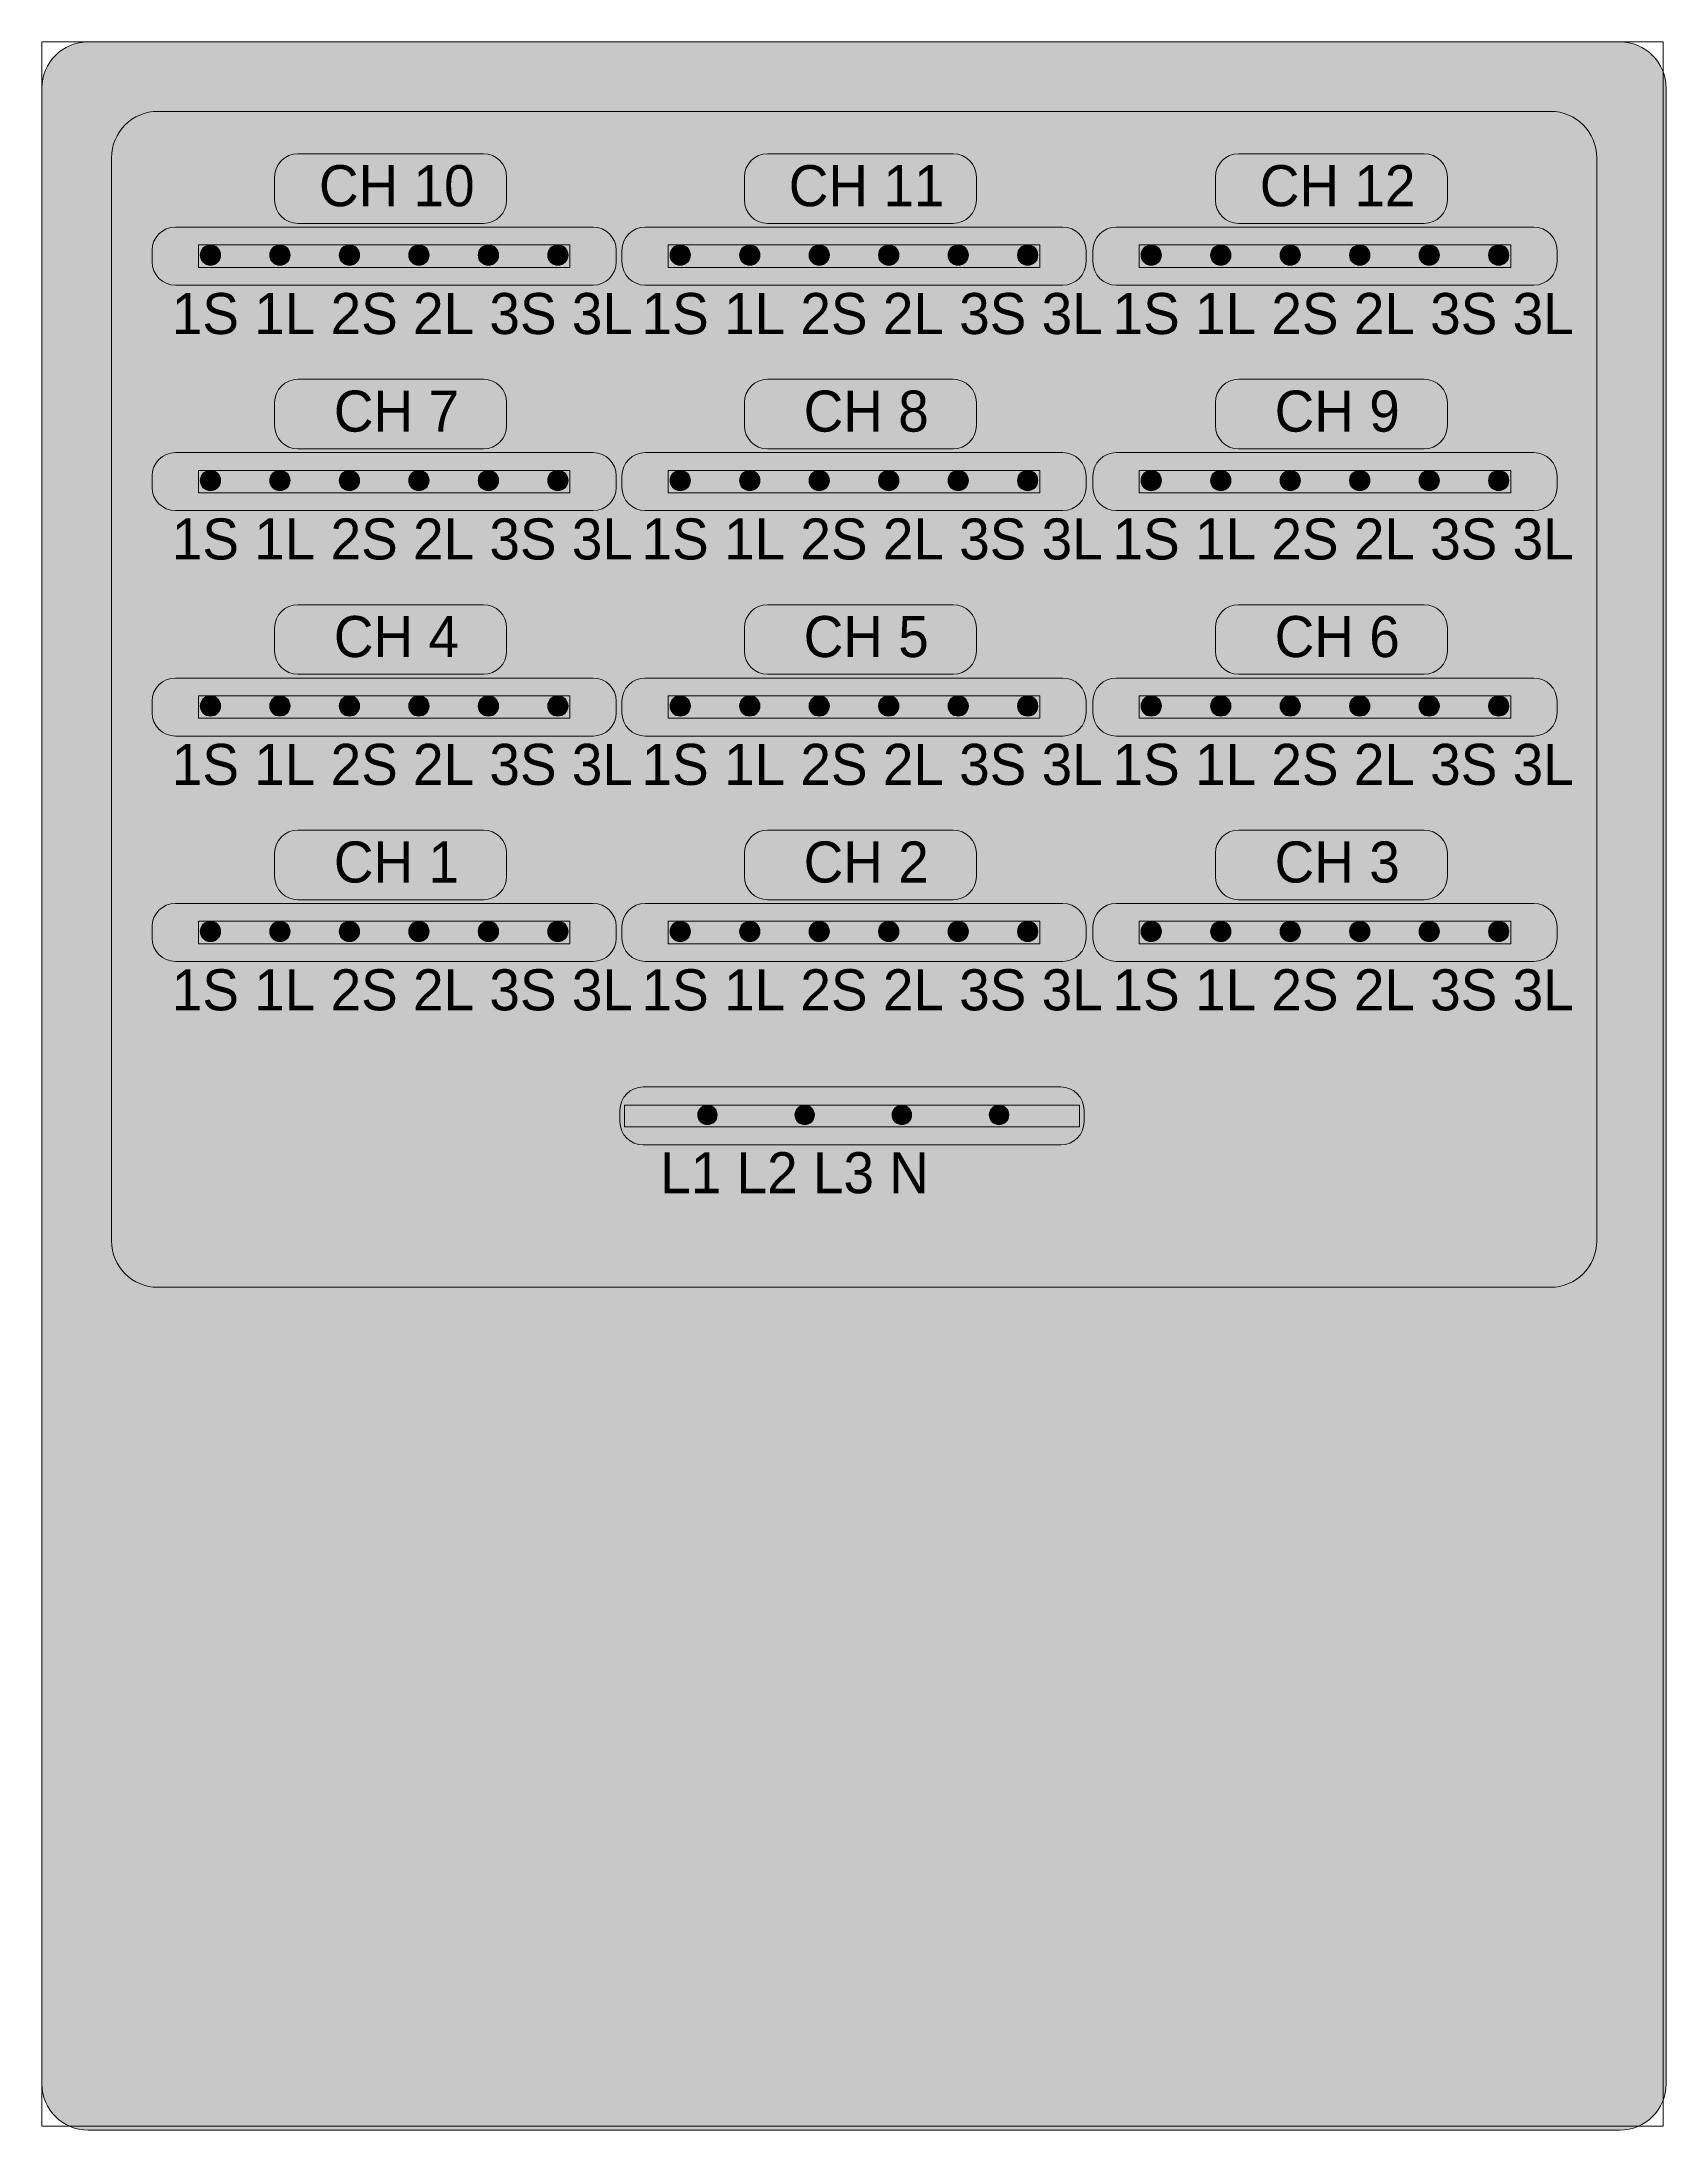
# Model space of a CAD drawing. Header units: millimetres. Extents: x 0 to 70, y -90 to 0.
import ezdxf

# ---------------------------------------------------------------- set-up
doc = ezdxf.new("R2010")
doc.units = ezdxf.units.MM
doc.header["$MEASUREMENT"] = 0
doc.layers.add('Layer 1', color=7, linetype='Continuous', lineweight=0)

# ---------------------------------------------------------------- blocks, each defined once
blk = doc.blocks.new('Block_3')
at = {"layer": 'Layer 1', "true_color": 0x231f20, "transparency": 33554687}
h = blk.add_hatch(color=250, dxfattribs=at)
h.dxf.hatch_style = 2
edge = h.paths.add_edge_path()
edge.add_arc((7.269, -9.193), 0.439, 0, 360)
h = blk.add_hatch(color=250, dxfattribs=at)
h.dxf.hatch_style = 2
edge = h.paths.add_edge_path()
edge.add_arc((10.263, -9.193), 0.439, 0, 360)
h = blk.add_hatch(color=250, dxfattribs=at)
h.dxf.hatch_style = 2
edge = h.paths.add_edge_path()
edge.add_arc((13.257, -9.193), 0.439, 0, 360)
h = blk.add_hatch(color=250, dxfattribs=at)
h.dxf.hatch_style = 2
edge = h.paths.add_edge_path()
edge.add_arc((16.251, -9.193), 0.439, 0, 360)
h = blk.add_hatch(color=250, dxfattribs=at)
h.dxf.hatch_style = 2
edge = h.paths.add_edge_path()
edge.add_arc((19.245, -9.193), 0.439, 0, 360)
h = blk.add_hatch(color=250, dxfattribs=at)
h.dxf.hatch_style = 2
edge = h.paths.add_edge_path()
edge.add_arc((22.239, -9.193), 0.439, 0, 360)
at = {"layer": 'Layer 1'}
for centre in [(7.269, -9.193), (10.263, -9.193), (13.257, -9.193), (16.251, -9.193), (19.245, -9.193), (22.239, -9.193)]:
    blk.add_circle(centre, 0.439, dxfattribs=at)
blk = doc.blocks.new('Block_2')
at = {"layer": 'Layer 1'}
blk.add_lwpolyline([(6.753, -8.754), (22.758, -8.754), (22.758, -9.722), (6.753, -9.722)], close=True, dxfattribs=at)
blk.add_blockref('Block_3', (0, 0), dxfattribs=at)
blk = doc.blocks.new('Block_1')
at = {"layer": 'Layer 1', "true_color": 0xe6e7e8, "transparency": 33554687}
h = blk.add_hatch(color=254, dxfattribs=at)
h.dxf.hatch_style = 2
edge = h.paths.add_edge_path()
edge.add_spline(control_points=[(19.032, -7.828), (19.032, -7.828), (11.032, -7.828), (11.032, -7.828), (10.48, -7.828), (10.032, -7.38), (10.032, -6.828), (10.032, -6.828), (10.032, -5.828), (10.032, -5.828), (10.032, -5.275), (10.48, -4.828), (11.032, -4.828), (11.032, -4.828), (19.032, -4.828), (19.032, -4.828), (19.584, -4.828), (20.032, -5.275), (20.032, -5.828), (20.032, -5.828), (20.032, -6.828), (20.032, -6.828), (20.032, -7.38), (19.584, -7.828), (19.032, -7.828)], knot_values=[0, 0, 0, 0, 1, 1, 1, 2, 2, 2, 3, 3, 3, 4, 4, 4, 5, 5, 5, 6, 6, 6, 7, 7, 7, 8, 8, 8, 8], degree=3, periodic=0)
h = blk.add_hatch(color=254, dxfattribs=at)
h.dxf.hatch_style = 2
edge = h.paths.add_edge_path()
edge.add_spline(control_points=[(23.756, -10.488), (23.756, -10.488), (5.756, -10.488), (5.756, -10.488), (5.203, -10.488), (4.756, -10.04), (4.756, -9.488), (4.756, -9.488), (4.756, -8.988), (4.756, -8.988), (4.756, -8.436), (5.203, -7.988), (5.756, -7.988), (5.756, -7.988), (23.756, -7.988), (23.756, -7.988), (24.308, -7.988), (24.756, -8.436), (24.756, -8.988), (24.756, -8.988), (24.756, -9.488), (24.756, -9.488), (24.756, -10.04), (24.308, -10.488), (23.756, -10.488)], knot_values=[0, 0, 0, 0, 1, 1, 1, 2, 2, 2, 3, 3, 3, 4, 4, 4, 5, 5, 5, 6, 6, 6, 7, 7, 7, 8, 8, 8, 8], degree=3, periodic=0)
at = {"layer": 'Layer 1'}
for points in [[(19.032, -7.828), (19.032, -7.828), (11.032, -7.828), (11.032, -7.828), (10.48, -7.828), (10.032, -7.38), (10.032, -6.828), (10.032, -6.828), (10.032, -5.828), (10.032, -5.828), (10.032, -5.275), (10.48, -4.828), (11.032, -4.828), (11.032, -4.828), (19.032, -4.828), (19.032, -4.828), (19.584, -4.828), (20.032, -5.275), (20.032, -5.828), (20.032, -5.828), (20.032, -6.828), (20.032, -6.828), (20.032, -7.38), (19.584, -7.828), (19.032, -7.828)], [(23.756, -10.488), (23.756, -10.488), (5.756, -10.488), (5.756, -10.488), (5.203, -10.488), (4.756, -10.04), (4.756, -9.488), (4.756, -9.488), (4.756, -8.988), (4.756, -8.988), (4.756, -8.436), (5.203, -7.988), (5.756, -7.988), (5.756, -7.988), (23.756, -7.988), (23.756, -7.988), (24.308, -7.988), (24.756, -8.436), (24.756, -8.988), (24.756, -8.988), (24.756, -9.488), (24.756, -9.488), (24.756, -10.04), (24.308, -10.488), (23.756, -10.488)]]:
    blk.add_open_spline(points, degree=3, knots=[0, 0, 0, 0, 1, 1, 1, 2, 2, 2, 3, 3, 3, 4, 4, 4, 5, 5, 5, 6, 6, 6, 7, 7, 7, 8, 8, 8, 8], dxfattribs=at)
blk.add_blockref('Block_2', (0, 0), dxfattribs=at)
at = {"layer": 'Layer 1', "insert": (11.944, -7.112), "char_height": 0.2, "attachment_point": 7}
blk.add_mtext('\\C250;\\c2105123;\\FMyriad Pro|b0|i0|c1;\\H1.769999;\\W1.000000;CH 10', dxfattribs=at)
blk = doc.blocks.new('Block_0')
at = {"layer": 'Layer 1'}
blk.add_blockref('Block_1', (0, 0), dxfattribs=at)
at = {"layer": 'Layer 1', "insert": (5.602, -12.621), "char_height": 0.2, "attachment_point": 7}
blk.add_mtext('\\C7;\\c16777215;\\FMyriad Pro|b0|i0|c1;\\H1.769999;\\W1.000000;1S 1L 2S 2L 3S 3L', dxfattribs=at)
blk = doc.blocks.new('Block_7')
at = {"layer": 'Layer 1', "true_color": 0x231f20, "transparency": 33554687}
h = blk.add_hatch(color=250, dxfattribs=at)
h.dxf.hatch_style = 2
edge = h.paths.add_edge_path()
edge.add_arc((7.269, -18.908), 0.439, 0, 360)
h = blk.add_hatch(color=250, dxfattribs=at)
h.dxf.hatch_style = 2
edge = h.paths.add_edge_path()
edge.add_arc((10.263, -18.908), 0.439, 0, 360)
h = blk.add_hatch(color=250, dxfattribs=at)
h.dxf.hatch_style = 2
edge = h.paths.add_edge_path()
edge.add_arc((13.257, -18.908), 0.439, 0, 360)
h = blk.add_hatch(color=250, dxfattribs=at)
h.dxf.hatch_style = 2
edge = h.paths.add_edge_path()
edge.add_arc((16.251, -18.908), 0.439, 0, 360)
h = blk.add_hatch(color=250, dxfattribs=at)
h.dxf.hatch_style = 2
edge = h.paths.add_edge_path()
edge.add_arc((19.245, -18.908), 0.439, 0, 360)
h = blk.add_hatch(color=250, dxfattribs=at)
h.dxf.hatch_style = 2
edge = h.paths.add_edge_path()
edge.add_arc((22.239, -18.908), 0.439, 0, 360)
at = {"layer": 'Layer 1'}
for centre in [(7.269, -18.908), (10.263, -18.908), (13.257, -18.908), (16.251, -18.908), (19.245, -18.908), (22.239, -18.908)]:
    blk.add_circle(centre, 0.439, dxfattribs=at)
blk = doc.blocks.new('Block_6')
at = {"layer": 'Layer 1'}
blk.add_lwpolyline([(6.753, -18.469), (22.758, -18.469), (22.758, -19.437), (6.753, -19.437)], close=True, dxfattribs=at)
blk.add_blockref('Block_7', (0, 0), dxfattribs=at)
blk = doc.blocks.new('Block_5')
at = {"layer": 'Layer 1', "true_color": 0xe6e7e8, "transparency": 33554687}
h = blk.add_hatch(color=254, dxfattribs=at)
h.dxf.hatch_style = 2
edge = h.paths.add_edge_path()
edge.add_spline(control_points=[(19.032, -17.543), (19.032, -17.543), (11.032, -17.543), (11.032, -17.543), (10.48, -17.543), (10.032, -17.095), (10.032, -16.543), (10.032, -16.543), (10.032, -15.543), (10.032, -15.543), (10.032, -14.99), (10.48, -14.543), (11.032, -14.543), (11.032, -14.543), (19.032, -14.543), (19.032, -14.543), (19.584, -14.543), (20.032, -14.99), (20.032, -15.543), (20.032, -15.543), (20.032, -16.543), (20.032, -16.543), (20.032, -17.095), (19.584, -17.543), (19.032, -17.543)], knot_values=[0, 0, 0, 0, 1, 1, 1, 2, 2, 2, 3, 3, 3, 4, 4, 4, 5, 5, 5, 6, 6, 6, 7, 7, 7, 8, 8, 8, 8], degree=3, periodic=0)
h = blk.add_hatch(color=254, dxfattribs=at)
h.dxf.hatch_style = 2
edge = h.paths.add_edge_path()
edge.add_spline(control_points=[(23.756, -20.203), (23.756, -20.203), (5.756, -20.203), (5.756, -20.203), (5.203, -20.203), (4.756, -19.755), (4.756, -19.203), (4.756, -19.203), (4.756, -18.703), (4.756, -18.703), (4.756, -18.151), (5.203, -17.703), (5.756, -17.703), (5.756, -17.703), (23.756, -17.703), (23.756, -17.703), (24.308, -17.703), (24.756, -18.151), (24.756, -18.703), (24.756, -18.703), (24.756, -19.203), (24.756, -19.203), (24.756, -19.755), (24.308, -20.203), (23.756, -20.203)], knot_values=[0, 0, 0, 0, 1, 1, 1, 2, 2, 2, 3, 3, 3, 4, 4, 4, 5, 5, 5, 6, 6, 6, 7, 7, 7, 8, 8, 8, 8], degree=3, periodic=0)
at = {"layer": 'Layer 1'}
for points in [[(19.032, -17.543), (19.032, -17.543), (11.032, -17.543), (11.032, -17.543), (10.48, -17.543), (10.032, -17.095), (10.032, -16.543), (10.032, -16.543), (10.032, -15.543), (10.032, -15.543), (10.032, -14.99), (10.48, -14.543), (11.032, -14.543), (11.032, -14.543), (19.032, -14.543), (19.032, -14.543), (19.584, -14.543), (20.032, -14.99), (20.032, -15.543), (20.032, -15.543), (20.032, -16.543), (20.032, -16.543), (20.032, -17.095), (19.584, -17.543), (19.032, -17.543)], [(23.756, -20.203), (23.756, -20.203), (5.756, -20.203), (5.756, -20.203), (5.203, -20.203), (4.756, -19.755), (4.756, -19.203), (4.756, -19.203), (4.756, -18.703), (4.756, -18.703), (4.756, -18.151), (5.203, -17.703), (5.756, -17.703), (5.756, -17.703), (23.756, -17.703), (23.756, -17.703), (24.308, -17.703), (24.756, -18.151), (24.756, -18.703), (24.756, -18.703), (24.756, -19.203), (24.756, -19.203), (24.756, -19.755), (24.308, -20.203), (23.756, -20.203)]]:
    blk.add_open_spline(points, degree=3, knots=[0, 0, 0, 0, 1, 1, 1, 2, 2, 2, 3, 3, 3, 4, 4, 4, 5, 5, 5, 6, 6, 6, 7, 7, 7, 8, 8, 8, 8], dxfattribs=at)
blk.add_blockref('Block_6', (0, 0), dxfattribs=at)
at = {"layer": 'Layer 1', "insert": (12.586, -16.827), "char_height": 0.2, "attachment_point": 7}
blk.add_mtext('\\C250;\\c2105123;\\FMyriad Pro|b0|i0|c1;\\H1.769999;\\W1.000000;CH 7', dxfattribs=at)
blk = doc.blocks.new('Block_4')
at = {"layer": 'Layer 1'}
blk.add_blockref('Block_5', (0, 0), dxfattribs=at)
at = {"layer": 'Layer 1', "insert": (5.602, -22.336), "char_height": 0.2, "attachment_point": 7}
blk.add_mtext('\\C7;\\c16777215;\\FMyriad Pro|b0|i0|c1;\\H1.769999;\\W1.000000;1S 1L 2S 2L 3S 3L', dxfattribs=at)
blk = doc.blocks.new('Block_11')
at = {"layer": 'Layer 1', "true_color": 0x231f20, "transparency": 33554687}
h = blk.add_hatch(color=250, dxfattribs=at)
h.dxf.hatch_style = 2
edge = h.paths.add_edge_path()
edge.add_arc((7.269, -28.623), 0.439, 0, 360)
h = blk.add_hatch(color=250, dxfattribs=at)
h.dxf.hatch_style = 2
edge = h.paths.add_edge_path()
edge.add_arc((10.263, -28.623), 0.439, 0, 360)
h = blk.add_hatch(color=250, dxfattribs=at)
h.dxf.hatch_style = 2
edge = h.paths.add_edge_path()
edge.add_arc((13.257, -28.623), 0.439, 0, 360)
h = blk.add_hatch(color=250, dxfattribs=at)
h.dxf.hatch_style = 2
edge = h.paths.add_edge_path()
edge.add_arc((16.251, -28.623), 0.439, 0, 360)
h = blk.add_hatch(color=250, dxfattribs=at)
h.dxf.hatch_style = 2
edge = h.paths.add_edge_path()
edge.add_arc((19.245, -28.623), 0.439, 0, 360)
h = blk.add_hatch(color=250, dxfattribs=at)
h.dxf.hatch_style = 2
edge = h.paths.add_edge_path()
edge.add_arc((22.239, -28.623), 0.439, 0, 360)
at = {"layer": 'Layer 1'}
for centre in [(7.269, -28.623), (10.263, -28.623), (13.257, -28.623), (16.251, -28.623), (19.245, -28.623), (22.239, -28.623)]:
    blk.add_circle(centre, 0.439, dxfattribs=at)
blk = doc.blocks.new('Block_10')
at = {"layer": 'Layer 1'}
blk.add_lwpolyline([(6.753, -28.184), (22.758, -28.184), (22.758, -29.152), (6.753, -29.152)], close=True, dxfattribs=at)
blk.add_blockref('Block_11', (0, 0), dxfattribs=at)
blk = doc.blocks.new('Block_9')
at = {"layer": 'Layer 1', "true_color": 0xe6e7e8, "transparency": 33554687}
h = blk.add_hatch(color=254, dxfattribs=at)
h.dxf.hatch_style = 2
edge = h.paths.add_edge_path()
edge.add_spline(control_points=[(19.032, -27.258), (19.032, -27.258), (11.032, -27.258), (11.032, -27.258), (10.48, -27.258), (10.032, -26.81), (10.032, -26.258), (10.032, -26.258), (10.032, -25.258), (10.032, -25.258), (10.032, -24.705), (10.48, -24.258), (11.032, -24.258), (11.032, -24.258), (19.032, -24.258), (19.032, -24.258), (19.584, -24.258), (20.032, -24.705), (20.032, -25.258), (20.032, -25.258), (20.032, -26.258), (20.032, -26.258), (20.032, -26.81), (19.584, -27.258), (19.032, -27.258)], knot_values=[0, 0, 0, 0, 1, 1, 1, 2, 2, 2, 3, 3, 3, 4, 4, 4, 5, 5, 5, 6, 6, 6, 7, 7, 7, 8, 8, 8, 8], degree=3, periodic=0)
h = blk.add_hatch(color=254, dxfattribs=at)
h.dxf.hatch_style = 2
edge = h.paths.add_edge_path()
edge.add_spline(control_points=[(23.756, -29.918), (23.756, -29.918), (5.756, -29.918), (5.756, -29.918), (5.203, -29.918), (4.756, -29.47), (4.756, -28.918), (4.756, -28.918), (4.756, -28.418), (4.756, -28.418), (4.756, -27.866), (5.203, -27.418), (5.756, -27.418), (5.756, -27.418), (23.756, -27.418), (23.756, -27.418), (24.308, -27.418), (24.756, -27.866), (24.756, -28.418), (24.756, -28.418), (24.756, -28.918), (24.756, -28.918), (24.756, -29.47), (24.308, -29.918), (23.756, -29.918)], knot_values=[0, 0, 0, 0, 1, 1, 1, 2, 2, 2, 3, 3, 3, 4, 4, 4, 5, 5, 5, 6, 6, 6, 7, 7, 7, 8, 8, 8, 8], degree=3, periodic=0)
at = {"layer": 'Layer 1'}
for points in [[(19.032, -27.258), (19.032, -27.258), (11.032, -27.258), (11.032, -27.258), (10.48, -27.258), (10.032, -26.81), (10.032, -26.258), (10.032, -26.258), (10.032, -25.258), (10.032, -25.258), (10.032, -24.705), (10.48, -24.258), (11.032, -24.258), (11.032, -24.258), (19.032, -24.258), (19.032, -24.258), (19.584, -24.258), (20.032, -24.705), (20.032, -25.258), (20.032, -25.258), (20.032, -26.258), (20.032, -26.258), (20.032, -26.81), (19.584, -27.258), (19.032, -27.258)], [(23.756, -29.918), (23.756, -29.918), (5.756, -29.918), (5.756, -29.918), (5.203, -29.918), (4.756, -29.47), (4.756, -28.918), (4.756, -28.918), (4.756, -28.418), (4.756, -28.418), (4.756, -27.866), (5.203, -27.418), (5.756, -27.418), (5.756, -27.418), (23.756, -27.418), (23.756, -27.418), (24.308, -27.418), (24.756, -27.866), (24.756, -28.418), (24.756, -28.418), (24.756, -28.918), (24.756, -28.918), (24.756, -29.47), (24.308, -29.918), (23.756, -29.918)]]:
    blk.add_open_spline(points, degree=3, knots=[0, 0, 0, 0, 1, 1, 1, 2, 2, 2, 3, 3, 3, 4, 4, 4, 5, 5, 5, 6, 6, 6, 7, 7, 7, 8, 8, 8, 8], dxfattribs=at)
blk.add_blockref('Block_10', (0, 0), dxfattribs=at)
at = {"layer": 'Layer 1', "insert": (12.586, -26.542), "char_height": 0.2, "attachment_point": 7}
blk.add_mtext('\\C250;\\c2105123;\\FMyriad Pro|b0|i0|c1;\\H1.769999;\\W1.000000;CH 4', dxfattribs=at)
blk = doc.blocks.new('Block_8')
at = {"layer": 'Layer 1'}
blk.add_blockref('Block_9', (0, 0), dxfattribs=at)
at = {"layer": 'Layer 1', "insert": (5.602, -32.051), "char_height": 0.2, "attachment_point": 7}
blk.add_mtext('\\C7;\\c16777215;\\FMyriad Pro|b0|i0|c1;\\H1.769999;\\W1.000000;1S 1L 2S 2L 3S 3L', dxfattribs=at)
blk = doc.blocks.new('Block_15')
at = {"layer": 'Layer 1', "true_color": 0x231f20, "transparency": 33554687}
h = blk.add_hatch(color=250, dxfattribs=at)
h.dxf.hatch_style = 2
edge = h.paths.add_edge_path()
edge.add_arc((7.269, -38.338), 0.439, 0, 360)
h = blk.add_hatch(color=250, dxfattribs=at)
h.dxf.hatch_style = 2
edge = h.paths.add_edge_path()
edge.add_arc((10.263, -38.338), 0.439, 0, 360)
h = blk.add_hatch(color=250, dxfattribs=at)
h.dxf.hatch_style = 2
edge = h.paths.add_edge_path()
edge.add_arc((13.257, -38.338), 0.439, 0, 360)
h = blk.add_hatch(color=250, dxfattribs=at)
h.dxf.hatch_style = 2
edge = h.paths.add_edge_path()
edge.add_arc((16.251, -38.338), 0.439, 0, 360)
h = blk.add_hatch(color=250, dxfattribs=at)
h.dxf.hatch_style = 2
edge = h.paths.add_edge_path()
edge.add_arc((19.245, -38.338), 0.439, 0, 360)
h = blk.add_hatch(color=250, dxfattribs=at)
h.dxf.hatch_style = 2
edge = h.paths.add_edge_path()
edge.add_arc((22.239, -38.338), 0.439, 0, 360)
at = {"layer": 'Layer 1'}
for centre in [(7.269, -38.338), (10.263, -38.338), (13.257, -38.338), (16.251, -38.338), (19.245, -38.338), (22.239, -38.338)]:
    blk.add_circle(centre, 0.439, dxfattribs=at)
blk = doc.blocks.new('Block_14')
at = {"layer": 'Layer 1'}
blk.add_lwpolyline([(6.753, -37.899), (22.758, -37.899), (22.758, -38.867), (6.753, -38.867)], close=True, dxfattribs=at)
blk.add_blockref('Block_15', (0, 0), dxfattribs=at)
blk = doc.blocks.new('Block_13')
at = {"layer": 'Layer 1', "true_color": 0xe6e7e8, "transparency": 33554687}
h = blk.add_hatch(color=254, dxfattribs=at)
h.dxf.hatch_style = 2
edge = h.paths.add_edge_path()
edge.add_spline(control_points=[(19.032, -36.973), (19.032, -36.973), (11.032, -36.973), (11.032, -36.973), (10.48, -36.973), (10.032, -36.525), (10.032, -35.973), (10.032, -35.973), (10.032, -34.973), (10.032, -34.973), (10.032, -34.42), (10.48, -33.973), (11.032, -33.973), (11.032, -33.973), (19.032, -33.973), (19.032, -33.973), (19.584, -33.973), (20.032, -34.42), (20.032, -34.973), (20.032, -34.973), (20.032, -35.973), (20.032, -35.973), (20.032, -36.525), (19.584, -36.973), (19.032, -36.973)], knot_values=[0, 0, 0, 0, 1, 1, 1, 2, 2, 2, 3, 3, 3, 4, 4, 4, 5, 5, 5, 6, 6, 6, 7, 7, 7, 8, 8, 8, 8], degree=3, periodic=0)
h = blk.add_hatch(color=254, dxfattribs=at)
h.dxf.hatch_style = 2
edge = h.paths.add_edge_path()
edge.add_spline(control_points=[(23.756, -39.633), (23.756, -39.633), (5.756, -39.633), (5.756, -39.633), (5.203, -39.633), (4.756, -39.185), (4.756, -38.633), (4.756, -38.633), (4.756, -38.133), (4.756, -38.133), (4.756, -37.581), (5.203, -37.133), (5.756, -37.133), (5.756, -37.133), (23.756, -37.133), (23.756, -37.133), (24.308, -37.133), (24.756, -37.581), (24.756, -38.133), (24.756, -38.133), (24.756, -38.633), (24.756, -38.633), (24.756, -39.185), (24.308, -39.633), (23.756, -39.633)], knot_values=[0, 0, 0, 0, 1, 1, 1, 2, 2, 2, 3, 3, 3, 4, 4, 4, 5, 5, 5, 6, 6, 6, 7, 7, 7, 8, 8, 8, 8], degree=3, periodic=0)
at = {"layer": 'Layer 1'}
for points in [[(19.032, -36.973), (19.032, -36.973), (11.032, -36.973), (11.032, -36.973), (10.48, -36.973), (10.032, -36.525), (10.032, -35.973), (10.032, -35.973), (10.032, -34.973), (10.032, -34.973), (10.032, -34.42), (10.48, -33.973), (11.032, -33.973), (11.032, -33.973), (19.032, -33.973), (19.032, -33.973), (19.584, -33.973), (20.032, -34.42), (20.032, -34.973), (20.032, -34.973), (20.032, -35.973), (20.032, -35.973), (20.032, -36.525), (19.584, -36.973), (19.032, -36.973)], [(23.756, -39.633), (23.756, -39.633), (5.756, -39.633), (5.756, -39.633), (5.203, -39.633), (4.756, -39.185), (4.756, -38.633), (4.756, -38.633), (4.756, -38.133), (4.756, -38.133), (4.756, -37.581), (5.203, -37.133), (5.756, -37.133), (5.756, -37.133), (23.756, -37.133), (23.756, -37.133), (24.308, -37.133), (24.756, -37.581), (24.756, -38.133), (24.756, -38.133), (24.756, -38.633), (24.756, -38.633), (24.756, -39.185), (24.308, -39.633), (23.756, -39.633)]]:
    blk.add_open_spline(points, degree=3, knots=[0, 0, 0, 0, 1, 1, 1, 2, 2, 2, 3, 3, 3, 4, 4, 4, 5, 5, 5, 6, 6, 6, 7, 7, 7, 8, 8, 8, 8], dxfattribs=at)
blk.add_blockref('Block_14', (0, 0), dxfattribs=at)
at = {"layer": 'Layer 1', "insert": (12.586, -36.257), "char_height": 0.2, "attachment_point": 7}
blk.add_mtext('\\C250;\\c2105123;\\FMyriad Pro|b0|i0|c1;\\H1.769999;\\W1.000000;CH 1', dxfattribs=at)
blk = doc.blocks.new('Block_12')
at = {"layer": 'Layer 1'}
blk.add_blockref('Block_13', (0, 0), dxfattribs=at)
at = {"layer": 'Layer 1', "insert": (5.602, -41.766), "char_height": 0.2, "attachment_point": 7}
blk.add_mtext('\\C7;\\c16777215;\\FMyriad Pro|b0|i0|c1;\\H1.769999;\\W1.000000;1S 1L 2S 2L 3S 3L', dxfattribs=at)
blk = doc.blocks.new('Block_19')
at = {"layer": 'Layer 1', "true_color": 0x231f20, "transparency": 33554687}
h = blk.add_hatch(color=250, dxfattribs=at)
h.dxf.hatch_style = 2
edge = h.paths.add_edge_path()
edge.add_arc((27.513, -9.193), 0.439, 0, 360)
h = blk.add_hatch(color=250, dxfattribs=at)
h.dxf.hatch_style = 2
edge = h.paths.add_edge_path()
edge.add_arc((30.507, -9.193), 0.439, 0, 360)
h = blk.add_hatch(color=250, dxfattribs=at)
h.dxf.hatch_style = 2
edge = h.paths.add_edge_path()
edge.add_arc((33.501, -9.193), 0.439, 0, 360)
h = blk.add_hatch(color=250, dxfattribs=at)
h.dxf.hatch_style = 2
edge = h.paths.add_edge_path()
edge.add_arc((36.496, -9.193), 0.439, 0, 360)
h = blk.add_hatch(color=250, dxfattribs=at)
h.dxf.hatch_style = 2
edge = h.paths.add_edge_path()
edge.add_arc((39.49, -9.193), 0.439, 0, 360)
h = blk.add_hatch(color=250, dxfattribs=at)
h.dxf.hatch_style = 2
edge = h.paths.add_edge_path()
edge.add_arc((42.484, -9.193), 0.439, 0, 360)
at = {"layer": 'Layer 1'}
for centre in [(27.513, -9.193), (30.507, -9.193), (33.501, -9.193), (36.496, -9.193), (39.49, -9.193), (42.484, -9.193)]:
    blk.add_circle(centre, 0.439, dxfattribs=at)
blk = doc.blocks.new('Block_18')
at = {"layer": 'Layer 1'}
blk.add_lwpolyline([(26.998, -8.754), (43.002, -8.754), (43.002, -9.722), (26.998, -9.722)], close=True, dxfattribs=at)
blk.add_blockref('Block_19', (0, 0), dxfattribs=at)
blk = doc.blocks.new('Block_17')
at = {"layer": 'Layer 1', "true_color": 0xe6e7e8, "transparency": 33554687}
h = blk.add_hatch(color=254, dxfattribs=at)
h.dxf.hatch_style = 2
edge = h.paths.add_edge_path()
edge.add_spline(control_points=[(39.276, -7.828), (39.276, -7.828), (31.276, -7.828), (31.276, -7.828), (30.724, -7.828), (30.276, -7.38), (30.276, -6.828), (30.276, -6.828), (30.276, -5.828), (30.276, -5.828), (30.276, -5.275), (30.724, -4.828), (31.276, -4.828), (31.276, -4.828), (39.276, -4.828), (39.276, -4.828), (39.828, -4.828), (40.276, -5.275), (40.276, -5.828), (40.276, -5.828), (40.276, -6.828), (40.276, -6.828), (40.276, -7.38), (39.828, -7.828), (39.276, -7.828)], knot_values=[0, 0, 0, 0, 1, 1, 1, 2, 2, 2, 3, 3, 3, 4, 4, 4, 5, 5, 5, 6, 6, 6, 7, 7, 7, 8, 8, 8, 8], degree=3, periodic=0)
h = blk.add_hatch(color=254, dxfattribs=at)
h.dxf.hatch_style = 2
edge = h.paths.add_edge_path()
edge.add_spline(control_points=[(44, -10.488), (44, -10.488), (26, -10.488), (26, -10.488), (25.448, -10.488), (25, -10.04), (25, -9.488), (25, -9.488), (25, -8.988), (25, -8.988), (25, -8.436), (25.448, -7.988), (26, -7.988), (26, -7.988), (44, -7.988), (44, -7.988), (44.552, -7.988), (45, -8.436), (45, -8.988), (45, -8.988), (45, -9.488), (45, -9.488), (45, -10.04), (44.552, -10.488), (44, -10.488)], knot_values=[0, 0, 0, 0, 1, 1, 1, 2, 2, 2, 3, 3, 3, 4, 4, 4, 5, 5, 5, 6, 6, 6, 7, 7, 7, 8, 8, 8, 8], degree=3, periodic=0)
at = {"layer": 'Layer 1'}
for points in [[(39.276, -7.828), (39.276, -7.828), (31.276, -7.828), (31.276, -7.828), (30.724, -7.828), (30.276, -7.38), (30.276, -6.828), (30.276, -6.828), (30.276, -5.828), (30.276, -5.828), (30.276, -5.275), (30.724, -4.828), (31.276, -4.828), (31.276, -4.828), (39.276, -4.828), (39.276, -4.828), (39.828, -4.828), (40.276, -5.275), (40.276, -5.828), (40.276, -5.828), (40.276, -6.828), (40.276, -6.828), (40.276, -7.38), (39.828, -7.828), (39.276, -7.828)], [(44, -10.488), (44, -10.488), (26, -10.488), (26, -10.488), (25.448, -10.488), (25, -10.04), (25, -9.488), (25, -9.488), (25, -8.988), (25, -8.988), (25, -8.436), (25.448, -7.988), (26, -7.988), (26, -7.988), (44, -7.988), (44, -7.988), (44.552, -7.988), (45, -8.436), (45, -8.988), (45, -8.988), (45, -9.488), (45, -9.488), (45, -10.04), (44.552, -10.488), (44, -10.488)]]:
    blk.add_open_spline(points, degree=3, knots=[0, 0, 0, 0, 1, 1, 1, 2, 2, 2, 3, 3, 3, 4, 4, 4, 5, 5, 5, 6, 6, 6, 7, 7, 7, 8, 8, 8, 8], dxfattribs=at)
blk.add_blockref('Block_18', (0, 0), dxfattribs=at)
at = {"layer": 'Layer 1', "insert": (32.189, -7.112), "char_height": 0.2, "attachment_point": 7}
blk.add_mtext('\\C250;\\c2105123;\\FMyriad Pro|b0|i0|c1;\\H1.769999;\\W1.000000;CH 11', dxfattribs=at)
blk = doc.blocks.new('Block_16')
at = {"layer": 'Layer 1'}
blk.add_blockref('Block_17', (0, 0), dxfattribs=at)
at = {"layer": 'Layer 1', "insert": (25.846, -12.621), "char_height": 0.2, "attachment_point": 7}
blk.add_mtext('\\C7;\\c16777215;\\FMyriad Pro|b0|i0|c1;\\H1.769999;\\W1.000000;1S 1L 2S 2L 3S 3L', dxfattribs=at)
blk = doc.blocks.new('Block_23')
at = {"layer": 'Layer 1', "true_color": 0x231f20, "transparency": 33554687}
h = blk.add_hatch(color=250, dxfattribs=at)
h.dxf.hatch_style = 2
edge = h.paths.add_edge_path()
edge.add_arc((27.513, -18.908), 0.439, 0, 360)
h = blk.add_hatch(color=250, dxfattribs=at)
h.dxf.hatch_style = 2
edge = h.paths.add_edge_path()
edge.add_arc((30.507, -18.908), 0.439, 0, 360)
h = blk.add_hatch(color=250, dxfattribs=at)
h.dxf.hatch_style = 2
edge = h.paths.add_edge_path()
edge.add_arc((33.501, -18.908), 0.439, 0, 360)
h = blk.add_hatch(color=250, dxfattribs=at)
h.dxf.hatch_style = 2
edge = h.paths.add_edge_path()
edge.add_arc((36.496, -18.908), 0.439, 0, 360)
h = blk.add_hatch(color=250, dxfattribs=at)
h.dxf.hatch_style = 2
edge = h.paths.add_edge_path()
edge.add_arc((39.49, -18.908), 0.439, 0, 360)
h = blk.add_hatch(color=250, dxfattribs=at)
h.dxf.hatch_style = 2
edge = h.paths.add_edge_path()
edge.add_arc((42.484, -18.908), 0.439, 0, 360)
at = {"layer": 'Layer 1'}
for centre in [(27.513, -18.908), (30.507, -18.908), (33.501, -18.908), (36.496, -18.908), (39.49, -18.908), (42.484, -18.908)]:
    blk.add_circle(centre, 0.439, dxfattribs=at)
blk = doc.blocks.new('Block_22')
at = {"layer": 'Layer 1'}
blk.add_lwpolyline([(26.998, -18.469), (43.002, -18.469), (43.002, -19.437), (26.998, -19.437)], close=True, dxfattribs=at)
blk.add_blockref('Block_23', (0, 0), dxfattribs=at)
blk = doc.blocks.new('Block_21')
at = {"layer": 'Layer 1', "true_color": 0xe6e7e8, "transparency": 33554687}
h = blk.add_hatch(color=254, dxfattribs=at)
h.dxf.hatch_style = 2
edge = h.paths.add_edge_path()
edge.add_spline(control_points=[(39.276, -17.543), (39.276, -17.543), (31.276, -17.543), (31.276, -17.543), (30.724, -17.543), (30.276, -17.095), (30.276, -16.543), (30.276, -16.543), (30.276, -15.543), (30.276, -15.543), (30.276, -14.99), (30.724, -14.543), (31.276, -14.543), (31.276, -14.543), (39.276, -14.543), (39.276, -14.543), (39.828, -14.543), (40.276, -14.99), (40.276, -15.543), (40.276, -15.543), (40.276, -16.543), (40.276, -16.543), (40.276, -17.095), (39.828, -17.543), (39.276, -17.543)], knot_values=[0, 0, 0, 0, 1, 1, 1, 2, 2, 2, 3, 3, 3, 4, 4, 4, 5, 5, 5, 6, 6, 6, 7, 7, 7, 8, 8, 8, 8], degree=3, periodic=0)
h = blk.add_hatch(color=254, dxfattribs=at)
h.dxf.hatch_style = 2
edge = h.paths.add_edge_path()
edge.add_spline(control_points=[(44, -20.203), (44, -20.203), (26, -20.203), (26, -20.203), (25.448, -20.203), (25, -19.755), (25, -19.203), (25, -19.203), (25, -18.703), (25, -18.703), (25, -18.151), (25.448, -17.703), (26, -17.703), (26, -17.703), (44, -17.703), (44, -17.703), (44.552, -17.703), (45, -18.151), (45, -18.703), (45, -18.703), (45, -19.203), (45, -19.203), (45, -19.755), (44.552, -20.203), (44, -20.203)], knot_values=[0, 0, 0, 0, 1, 1, 1, 2, 2, 2, 3, 3, 3, 4, 4, 4, 5, 5, 5, 6, 6, 6, 7, 7, 7, 8, 8, 8, 8], degree=3, periodic=0)
at = {"layer": 'Layer 1'}
for points in [[(39.276, -17.543), (39.276, -17.543), (31.276, -17.543), (31.276, -17.543), (30.724, -17.543), (30.276, -17.095), (30.276, -16.543), (30.276, -16.543), (30.276, -15.543), (30.276, -15.543), (30.276, -14.99), (30.724, -14.543), (31.276, -14.543), (31.276, -14.543), (39.276, -14.543), (39.276, -14.543), (39.828, -14.543), (40.276, -14.99), (40.276, -15.543), (40.276, -15.543), (40.276, -16.543), (40.276, -16.543), (40.276, -17.095), (39.828, -17.543), (39.276, -17.543)], [(44, -20.203), (44, -20.203), (26, -20.203), (26, -20.203), (25.448, -20.203), (25, -19.755), (25, -19.203), (25, -19.203), (25, -18.703), (25, -18.703), (25, -18.151), (25.448, -17.703), (26, -17.703), (26, -17.703), (44, -17.703), (44, -17.703), (44.552, -17.703), (45, -18.151), (45, -18.703), (45, -18.703), (45, -19.203), (45, -19.203), (45, -19.755), (44.552, -20.203), (44, -20.203)]]:
    blk.add_open_spline(points, degree=3, knots=[0, 0, 0, 0, 1, 1, 1, 2, 2, 2, 3, 3, 3, 4, 4, 4, 5, 5, 5, 6, 6, 6, 7, 7, 7, 8, 8, 8, 8], dxfattribs=at)
blk.add_blockref('Block_22', (0, 0), dxfattribs=at)
at = {"layer": 'Layer 1', "insert": (32.83, -16.827), "char_height": 0.2, "attachment_point": 7}
blk.add_mtext('\\C250;\\c2105123;\\FMyriad Pro|b0|i0|c1;\\H1.769999;\\W1.000000;CH 8', dxfattribs=at)
blk = doc.blocks.new('Block_20')
at = {"layer": 'Layer 1'}
blk.add_blockref('Block_21', (0, 0), dxfattribs=at)
at = {"layer": 'Layer 1', "insert": (25.846, -22.336), "char_height": 0.2, "attachment_point": 7}
blk.add_mtext('\\C7;\\c16777215;\\FMyriad Pro|b0|i0|c1;\\H1.769999;\\W1.000000;1S 1L 2S 2L 3S 3L', dxfattribs=at)
blk = doc.blocks.new('Block_27')
at = {"layer": 'Layer 1', "true_color": 0x231f20, "transparency": 33554687}
h = blk.add_hatch(color=250, dxfattribs=at)
h.dxf.hatch_style = 2
edge = h.paths.add_edge_path()
edge.add_arc((27.513, -28.623), 0.439, 0, 360)
h = blk.add_hatch(color=250, dxfattribs=at)
h.dxf.hatch_style = 2
edge = h.paths.add_edge_path()
edge.add_arc((30.507, -28.623), 0.439, 0, 360)
h = blk.add_hatch(color=250, dxfattribs=at)
h.dxf.hatch_style = 2
edge = h.paths.add_edge_path()
edge.add_arc((33.501, -28.623), 0.439, 0, 360)
h = blk.add_hatch(color=250, dxfattribs=at)
h.dxf.hatch_style = 2
edge = h.paths.add_edge_path()
edge.add_arc((36.496, -28.623), 0.439, 0, 360)
h = blk.add_hatch(color=250, dxfattribs=at)
h.dxf.hatch_style = 2
edge = h.paths.add_edge_path()
edge.add_arc((39.49, -28.623), 0.439, 0, 360)
h = blk.add_hatch(color=250, dxfattribs=at)
h.dxf.hatch_style = 2
edge = h.paths.add_edge_path()
edge.add_arc((42.484, -28.623), 0.439, 0, 360)
at = {"layer": 'Layer 1'}
for centre in [(27.513, -28.623), (30.507, -28.623), (33.501, -28.623), (36.496, -28.623), (39.49, -28.623), (42.484, -28.623)]:
    blk.add_circle(centre, 0.439, dxfattribs=at)
blk = doc.blocks.new('Block_26')
at = {"layer": 'Layer 1'}
blk.add_lwpolyline([(26.998, -28.184), (43.002, -28.184), (43.002, -29.152), (26.998, -29.152)], close=True, dxfattribs=at)
blk.add_blockref('Block_27', (0, 0), dxfattribs=at)
blk = doc.blocks.new('Block_25')
at = {"layer": 'Layer 1', "true_color": 0xe6e7e8, "transparency": 33554687}
h = blk.add_hatch(color=254, dxfattribs=at)
h.dxf.hatch_style = 2
edge = h.paths.add_edge_path()
edge.add_spline(control_points=[(39.276, -27.258), (39.276, -27.258), (31.276, -27.258), (31.276, -27.258), (30.724, -27.258), (30.276, -26.81), (30.276, -26.258), (30.276, -26.258), (30.276, -25.258), (30.276, -25.258), (30.276, -24.705), (30.724, -24.258), (31.276, -24.258), (31.276, -24.258), (39.276, -24.258), (39.276, -24.258), (39.828, -24.258), (40.276, -24.705), (40.276, -25.258), (40.276, -25.258), (40.276, -26.258), (40.276, -26.258), (40.276, -26.81), (39.828, -27.258), (39.276, -27.258)], knot_values=[0, 0, 0, 0, 1, 1, 1, 2, 2, 2, 3, 3, 3, 4, 4, 4, 5, 5, 5, 6, 6, 6, 7, 7, 7, 8, 8, 8, 8], degree=3, periodic=0)
h = blk.add_hatch(color=254, dxfattribs=at)
h.dxf.hatch_style = 2
edge = h.paths.add_edge_path()
edge.add_spline(control_points=[(44, -29.918), (44, -29.918), (26, -29.918), (26, -29.918), (25.448, -29.918), (25, -29.47), (25, -28.918), (25, -28.918), (25, -28.418), (25, -28.418), (25, -27.866), (25.448, -27.418), (26, -27.418), (26, -27.418), (44, -27.418), (44, -27.418), (44.552, -27.418), (45, -27.866), (45, -28.418), (45, -28.418), (45, -28.918), (45, -28.918), (45, -29.47), (44.552, -29.918), (44, -29.918)], knot_values=[0, 0, 0, 0, 1, 1, 1, 2, 2, 2, 3, 3, 3, 4, 4, 4, 5, 5, 5, 6, 6, 6, 7, 7, 7, 8, 8, 8, 8], degree=3, periodic=0)
at = {"layer": 'Layer 1'}
for points in [[(39.276, -27.258), (39.276, -27.258), (31.276, -27.258), (31.276, -27.258), (30.724, -27.258), (30.276, -26.81), (30.276, -26.258), (30.276, -26.258), (30.276, -25.258), (30.276, -25.258), (30.276, -24.705), (30.724, -24.258), (31.276, -24.258), (31.276, -24.258), (39.276, -24.258), (39.276, -24.258), (39.828, -24.258), (40.276, -24.705), (40.276, -25.258), (40.276, -25.258), (40.276, -26.258), (40.276, -26.258), (40.276, -26.81), (39.828, -27.258), (39.276, -27.258)], [(44, -29.918), (44, -29.918), (26, -29.918), (26, -29.918), (25.448, -29.918), (25, -29.47), (25, -28.918), (25, -28.918), (25, -28.418), (25, -28.418), (25, -27.866), (25.448, -27.418), (26, -27.418), (26, -27.418), (44, -27.418), (44, -27.418), (44.552, -27.418), (45, -27.866), (45, -28.418), (45, -28.418), (45, -28.918), (45, -28.918), (45, -29.47), (44.552, -29.918), (44, -29.918)]]:
    blk.add_open_spline(points, degree=3, knots=[0, 0, 0, 0, 1, 1, 1, 2, 2, 2, 3, 3, 3, 4, 4, 4, 5, 5, 5, 6, 6, 6, 7, 7, 7, 8, 8, 8, 8], dxfattribs=at)
blk.add_blockref('Block_26', (0, 0), dxfattribs=at)
at = {"layer": 'Layer 1', "insert": (32.83, -26.542), "char_height": 0.2, "attachment_point": 7}
blk.add_mtext('\\C250;\\c2105123;\\FMyriad Pro|b0|i0|c1;\\H1.769999;\\W1.000000;CH 5', dxfattribs=at)
blk = doc.blocks.new('Block_24')
at = {"layer": 'Layer 1'}
blk.add_blockref('Block_25', (0, 0), dxfattribs=at)
at = {"layer": 'Layer 1', "insert": (25.846, -32.051), "char_height": 0.2, "attachment_point": 7}
blk.add_mtext('\\C7;\\c16777215;\\FMyriad Pro|b0|i0|c1;\\H1.769999;\\W1.000000;1S 1L 2S 2L 3S 3L', dxfattribs=at)
blk = doc.blocks.new('Block_29')
at = {"layer": 'Layer 1', "true_color": 0x231f20, "transparency": 33554687}
h = blk.add_hatch(color=250, dxfattribs=at)
h.dxf.hatch_style = 2
edge = h.paths.add_edge_path()
edge.add_arc((27.513, -38.338), 0.439, 0, 360)
h = blk.add_hatch(color=250, dxfattribs=at)
h.dxf.hatch_style = 2
edge = h.paths.add_edge_path()
edge.add_arc((30.507, -38.338), 0.439, 0, 360)
h = blk.add_hatch(color=250, dxfattribs=at)
h.dxf.hatch_style = 2
edge = h.paths.add_edge_path()
edge.add_arc((33.501, -38.338), 0.439, 0, 360)
h = blk.add_hatch(color=250, dxfattribs=at)
h.dxf.hatch_style = 2
edge = h.paths.add_edge_path()
edge.add_arc((36.496, -38.338), 0.439, 0, 360)
h = blk.add_hatch(color=250, dxfattribs=at)
h.dxf.hatch_style = 2
edge = h.paths.add_edge_path()
edge.add_arc((39.49, -38.338), 0.439, 0, 360)
h = blk.add_hatch(color=250, dxfattribs=at)
h.dxf.hatch_style = 2
edge = h.paths.add_edge_path()
edge.add_arc((42.484, -38.338), 0.439, 0, 360)
at = {"layer": 'Layer 1'}
for centre in [(27.513, -38.338), (30.507, -38.338), (33.501, -38.338), (36.496, -38.338), (39.49, -38.338), (42.484, -38.338)]:
    blk.add_circle(centre, 0.439, dxfattribs=at)
blk = doc.blocks.new('Block_28')
at = {"layer": 'Layer 1'}
blk.add_lwpolyline([(26.998, -37.899), (43.002, -37.899), (43.002, -38.867), (26.998, -38.867)], close=True, dxfattribs=at)
blk.add_blockref('Block_29', (0, 0), dxfattribs=at)
blk = doc.blocks.new('Block_31')
at = {"layer": 'Layer 1', "true_color": 0x231f20, "transparency": 33554687}
h = blk.add_hatch(color=250, dxfattribs=at)
h.dxf.hatch_style = 2
edge = h.paths.add_edge_path()
edge.add_arc((28.685, -46.247), 0.42, 0, 360)
h = blk.add_hatch(color=250, dxfattribs=at)
h.dxf.hatch_style = 2
edge = h.paths.add_edge_path()
edge.add_arc((32.874, -46.247), 0.42, 0, 360)
h = blk.add_hatch(color=250, dxfattribs=at)
h.dxf.hatch_style = 2
edge = h.paths.add_edge_path()
edge.add_arc((37.062, -46.247), 0.42, 0, 360)
h = blk.add_hatch(color=250, dxfattribs=at)
h.dxf.hatch_style = 2
edge = h.paths.add_edge_path()
edge.add_arc((41.251, -46.247), 0.42, 0, 360)
at = {"layer": 'Layer 1'}
for centre in [(28.685, -46.247), (32.874, -46.247), (37.062, -46.247), (41.251, -46.247)]:
    blk.add_circle(centre, 0.42, dxfattribs=at)
blk = doc.blocks.new('Block_30')
at = {"layer": 'Layer 1'}
blk.add_lwpolyline([(25.112, -45.827), (44.718, -45.827), (44.718, -46.754), (25.112, -46.754)], close=True, dxfattribs=at)
blk.add_blockref('Block_31', (0, 0), dxfattribs=at)
blk = doc.blocks.new('Block_35')
at = {"layer": 'Layer 1', "true_color": 0x231f20, "transparency": 33554687}
h = blk.add_hatch(color=250, dxfattribs=at)
h.dxf.hatch_style = 2
edge = h.paths.add_edge_path()
edge.add_arc((47.809, -9.193), 0.439, 0, 360)
h = blk.add_hatch(color=250, dxfattribs=at)
h.dxf.hatch_style = 2
edge = h.paths.add_edge_path()
edge.add_arc((50.803, -9.193), 0.439, 0, 360)
h = blk.add_hatch(color=250, dxfattribs=at)
h.dxf.hatch_style = 2
edge = h.paths.add_edge_path()
edge.add_arc((53.797, -9.193), 0.439, 0, 360)
h = blk.add_hatch(color=250, dxfattribs=at)
h.dxf.hatch_style = 2
edge = h.paths.add_edge_path()
edge.add_arc((56.792, -9.193), 0.439, 0, 360)
h = blk.add_hatch(color=250, dxfattribs=at)
h.dxf.hatch_style = 2
edge = h.paths.add_edge_path()
edge.add_arc((59.786, -9.193), 0.439, 0, 360)
h = blk.add_hatch(color=250, dxfattribs=at)
h.dxf.hatch_style = 2
edge = h.paths.add_edge_path()
edge.add_arc((62.78, -9.193), 0.439, 0, 360)
at = {"layer": 'Layer 1'}
for centre in [(47.809, -9.193), (50.803, -9.193), (53.797, -9.193), (56.792, -9.193), (59.786, -9.193), (62.78, -9.193)]:
    blk.add_circle(centre, 0.439, dxfattribs=at)
blk = doc.blocks.new('Block_34')
at = {"layer": 'Layer 1'}
blk.add_lwpolyline([(47.294, -8.754), (63.298, -8.754), (63.298, -9.722), (47.294, -9.722)], close=True, dxfattribs=at)
blk.add_blockref('Block_35', (0, 0), dxfattribs=at)
blk = doc.blocks.new('Block_33')
at = {"layer": 'Layer 1', "true_color": 0xe6e7e8, "transparency": 33554687}
h = blk.add_hatch(color=254, dxfattribs=at)
h.dxf.hatch_style = 2
edge = h.paths.add_edge_path()
edge.add_spline(control_points=[(59.572, -7.828), (59.572, -7.828), (51.572, -7.828), (51.572, -7.828), (51.02, -7.828), (50.572, -7.38), (50.572, -6.828), (50.572, -6.828), (50.572, -5.828), (50.572, -5.828), (50.572, -5.275), (51.02, -4.828), (51.572, -4.828), (51.572, -4.828), (59.572, -4.828), (59.572, -4.828), (60.124, -4.828), (60.572, -5.275), (60.572, -5.828), (60.572, -5.828), (60.572, -6.828), (60.572, -6.828), (60.572, -7.38), (60.124, -7.828), (59.572, -7.828)], knot_values=[0, 0, 0, 0, 1, 1, 1, 2, 2, 2, 3, 3, 3, 4, 4, 4, 5, 5, 5, 6, 6, 6, 7, 7, 7, 8, 8, 8, 8], degree=3, periodic=0)
h = blk.add_hatch(color=254, dxfattribs=at)
h.dxf.hatch_style = 2
edge = h.paths.add_edge_path()
edge.add_spline(control_points=[(64.296, -10.488), (64.296, -10.488), (46.296, -10.488), (46.296, -10.488), (45.744, -10.488), (45.296, -10.04), (45.296, -9.488), (45.296, -9.488), (45.296, -8.988), (45.296, -8.988), (45.296, -8.436), (45.744, -7.988), (46.296, -7.988), (46.296, -7.988), (64.296, -7.988), (64.296, -7.988), (64.848, -7.988), (65.296, -8.436), (65.296, -8.988), (65.296, -8.988), (65.296, -9.488), (65.296, -9.488), (65.296, -10.04), (64.848, -10.488), (64.296, -10.488)], knot_values=[0, 0, 0, 0, 1, 1, 1, 2, 2, 2, 3, 3, 3, 4, 4, 4, 5, 5, 5, 6, 6, 6, 7, 7, 7, 8, 8, 8, 8], degree=3, periodic=0)
at = {"layer": 'Layer 1'}
for points in [[(59.572, -7.828), (59.572, -7.828), (51.572, -7.828), (51.572, -7.828), (51.02, -7.828), (50.572, -7.38), (50.572, -6.828), (50.572, -6.828), (50.572, -5.828), (50.572, -5.828), (50.572, -5.275), (51.02, -4.828), (51.572, -4.828), (51.572, -4.828), (59.572, -4.828), (59.572, -4.828), (60.124, -4.828), (60.572, -5.275), (60.572, -5.828), (60.572, -5.828), (60.572, -6.828), (60.572, -6.828), (60.572, -7.38), (60.124, -7.828), (59.572, -7.828)], [(64.296, -10.488), (64.296, -10.488), (46.296, -10.488), (46.296, -10.488), (45.744, -10.488), (45.296, -10.04), (45.296, -9.488), (45.296, -9.488), (45.296, -8.988), (45.296, -8.988), (45.296, -8.436), (45.744, -7.988), (46.296, -7.988), (46.296, -7.988), (64.296, -7.988), (64.296, -7.988), (64.848, -7.988), (65.296, -8.436), (65.296, -8.988), (65.296, -8.988), (65.296, -9.488), (65.296, -9.488), (65.296, -10.04), (64.848, -10.488), (64.296, -10.488)]]:
    blk.add_open_spline(points, degree=3, knots=[0, 0, 0, 0, 1, 1, 1, 2, 2, 2, 3, 3, 3, 4, 4, 4, 5, 5, 5, 6, 6, 6, 7, 7, 7, 8, 8, 8, 8], dxfattribs=at)
blk.add_blockref('Block_34', (0, 0), dxfattribs=at)
at = {"layer": 'Layer 1', "insert": (52.485, -7.112), "char_height": 0.2, "attachment_point": 7}
blk.add_mtext('\\C250;\\c2105123;\\FMyriad Pro|b0|i0|c1;\\H1.769999;\\W1.000000;CH 12', dxfattribs=at)
blk = doc.blocks.new('Block_32')
at = {"layer": 'Layer 1'}
blk.add_blockref('Block_33', (0, 0), dxfattribs=at)
at = {"layer": 'Layer 1', "insert": (46.142, -12.621), "char_height": 0.2, "attachment_point": 7}
blk.add_mtext('\\C7;\\c16777215;\\FMyriad Pro|b0|i0|c1;\\H1.769999;\\W1.000000;1S 1L 2S 2L 3S 3L', dxfattribs=at)
blk = doc.blocks.new('Block_39')
at = {"layer": 'Layer 1', "true_color": 0x231f20, "transparency": 33554687}
h = blk.add_hatch(color=250, dxfattribs=at)
h.dxf.hatch_style = 2
edge = h.paths.add_edge_path()
edge.add_arc((47.809, -18.908), 0.439, 0, 360)
h = blk.add_hatch(color=250, dxfattribs=at)
h.dxf.hatch_style = 2
edge = h.paths.add_edge_path()
edge.add_arc((50.803, -18.908), 0.439, 0, 360)
h = blk.add_hatch(color=250, dxfattribs=at)
h.dxf.hatch_style = 2
edge = h.paths.add_edge_path()
edge.add_arc((53.797, -18.908), 0.439, 0, 360)
h = blk.add_hatch(color=250, dxfattribs=at)
h.dxf.hatch_style = 2
edge = h.paths.add_edge_path()
edge.add_arc((56.792, -18.908), 0.439, 0, 360)
h = blk.add_hatch(color=250, dxfattribs=at)
h.dxf.hatch_style = 2
edge = h.paths.add_edge_path()
edge.add_arc((59.786, -18.908), 0.439, 0, 360)
h = blk.add_hatch(color=250, dxfattribs=at)
h.dxf.hatch_style = 2
edge = h.paths.add_edge_path()
edge.add_arc((62.78, -18.908), 0.439, 0, 360)
at = {"layer": 'Layer 1'}
for centre in [(47.809, -18.908), (50.803, -18.908), (53.797, -18.908), (56.792, -18.908), (59.786, -18.908), (62.78, -18.908)]:
    blk.add_circle(centre, 0.439, dxfattribs=at)
blk = doc.blocks.new('Block_38')
at = {"layer": 'Layer 1'}
blk.add_lwpolyline([(47.294, -18.469), (63.298, -18.469), (63.298, -19.437), (47.294, -19.437)], close=True, dxfattribs=at)
blk.add_blockref('Block_39', (0, 0), dxfattribs=at)
blk = doc.blocks.new('Block_37')
at = {"layer": 'Layer 1', "true_color": 0xe6e7e8, "transparency": 33554687}
h = blk.add_hatch(color=254, dxfattribs=at)
h.dxf.hatch_style = 2
edge = h.paths.add_edge_path()
edge.add_spline(control_points=[(59.572, -17.543), (59.572, -17.543), (51.572, -17.543), (51.572, -17.543), (51.02, -17.543), (50.572, -17.095), (50.572, -16.543), (50.572, -16.543), (50.572, -15.543), (50.572, -15.543), (50.572, -14.99), (51.02, -14.543), (51.572, -14.543), (51.572, -14.543), (59.572, -14.543), (59.572, -14.543), (60.124, -14.543), (60.572, -14.99), (60.572, -15.543), (60.572, -15.543), (60.572, -16.543), (60.572, -16.543), (60.572, -17.095), (60.124, -17.543), (59.572, -17.543)], knot_values=[0, 0, 0, 0, 1, 1, 1, 2, 2, 2, 3, 3, 3, 4, 4, 4, 5, 5, 5, 6, 6, 6, 7, 7, 7, 8, 8, 8, 8], degree=3, periodic=0)
h = blk.add_hatch(color=254, dxfattribs=at)
h.dxf.hatch_style = 2
edge = h.paths.add_edge_path()
edge.add_spline(control_points=[(64.296, -20.203), (64.296, -20.203), (46.296, -20.203), (46.296, -20.203), (45.744, -20.203), (45.296, -19.755), (45.296, -19.203), (45.296, -19.203), (45.296, -18.703), (45.296, -18.703), (45.296, -18.151), (45.744, -17.703), (46.296, -17.703), (46.296, -17.703), (64.296, -17.703), (64.296, -17.703), (64.848, -17.703), (65.296, -18.151), (65.296, -18.703), (65.296, -18.703), (65.296, -19.203), (65.296, -19.203), (65.296, -19.755), (64.848, -20.203), (64.296, -20.203)], knot_values=[0, 0, 0, 0, 1, 1, 1, 2, 2, 2, 3, 3, 3, 4, 4, 4, 5, 5, 5, 6, 6, 6, 7, 7, 7, 8, 8, 8, 8], degree=3, periodic=0)
at = {"layer": 'Layer 1'}
for points in [[(59.572, -17.543), (59.572, -17.543), (51.572, -17.543), (51.572, -17.543), (51.02, -17.543), (50.572, -17.095), (50.572, -16.543), (50.572, -16.543), (50.572, -15.543), (50.572, -15.543), (50.572, -14.99), (51.02, -14.543), (51.572, -14.543), (51.572, -14.543), (59.572, -14.543), (59.572, -14.543), (60.124, -14.543), (60.572, -14.99), (60.572, -15.543), (60.572, -15.543), (60.572, -16.543), (60.572, -16.543), (60.572, -17.095), (60.124, -17.543), (59.572, -17.543)], [(64.296, -20.203), (64.296, -20.203), (46.296, -20.203), (46.296, -20.203), (45.744, -20.203), (45.296, -19.755), (45.296, -19.203), (45.296, -19.203), (45.296, -18.703), (45.296, -18.703), (45.296, -18.151), (45.744, -17.703), (46.296, -17.703), (46.296, -17.703), (64.296, -17.703), (64.296, -17.703), (64.848, -17.703), (65.296, -18.151), (65.296, -18.703), (65.296, -18.703), (65.296, -19.203), (65.296, -19.203), (65.296, -19.755), (64.848, -20.203), (64.296, -20.203)]]:
    blk.add_open_spline(points, degree=3, knots=[0, 0, 0, 0, 1, 1, 1, 2, 2, 2, 3, 3, 3, 4, 4, 4, 5, 5, 5, 6, 6, 6, 7, 7, 7, 8, 8, 8, 8], dxfattribs=at)
blk.add_blockref('Block_38', (0, 0), dxfattribs=at)
at = {"layer": 'Layer 1', "insert": (53.126, -16.827), "char_height": 0.2, "attachment_point": 7}
blk.add_mtext('\\C250;\\c2105123;\\FMyriad Pro|b0|i0|c1;\\H1.769999;\\W1.000000;CH 9', dxfattribs=at)
blk = doc.blocks.new('Block_36')
at = {"layer": 'Layer 1'}
blk.add_blockref('Block_37', (0, 0), dxfattribs=at)
at = {"layer": 'Layer 1', "insert": (46.142, -22.336), "char_height": 0.2, "attachment_point": 7}
blk.add_mtext('\\C7;\\c16777215;\\FMyriad Pro|b0|i0|c1;\\H1.769999;\\W1.000000;1S 1L 2S 2L 3S 3L', dxfattribs=at)
blk = doc.blocks.new('Block_43')
at = {"layer": 'Layer 1', "true_color": 0x231f20, "transparency": 33554687}
h = blk.add_hatch(color=250, dxfattribs=at)
h.dxf.hatch_style = 2
edge = h.paths.add_edge_path()
edge.add_arc((47.809, -28.623), 0.439, 0, 360)
h = blk.add_hatch(color=250, dxfattribs=at)
h.dxf.hatch_style = 2
edge = h.paths.add_edge_path()
edge.add_arc((50.803, -28.623), 0.439, 0, 360)
h = blk.add_hatch(color=250, dxfattribs=at)
h.dxf.hatch_style = 2
edge = h.paths.add_edge_path()
edge.add_arc((53.797, -28.623), 0.439, 0, 360)
h = blk.add_hatch(color=250, dxfattribs=at)
h.dxf.hatch_style = 2
edge = h.paths.add_edge_path()
edge.add_arc((56.792, -28.623), 0.439, 0, 360)
h = blk.add_hatch(color=250, dxfattribs=at)
h.dxf.hatch_style = 2
edge = h.paths.add_edge_path()
edge.add_arc((59.786, -28.623), 0.439, 0, 360)
h = blk.add_hatch(color=250, dxfattribs=at)
h.dxf.hatch_style = 2
edge = h.paths.add_edge_path()
edge.add_arc((62.78, -28.623), 0.439, 0, 360)
at = {"layer": 'Layer 1'}
for centre in [(47.809, -28.623), (50.803, -28.623), (53.797, -28.623), (56.792, -28.623), (59.786, -28.623), (62.78, -28.623)]:
    blk.add_circle(centre, 0.439, dxfattribs=at)
blk = doc.blocks.new('Block_42')
at = {"layer": 'Layer 1'}
blk.add_lwpolyline([(47.294, -28.184), (63.298, -28.184), (63.298, -29.152), (47.294, -29.152)], close=True, dxfattribs=at)
blk.add_blockref('Block_43', (0, 0), dxfattribs=at)
blk = doc.blocks.new('Block_41')
at = {"layer": 'Layer 1', "true_color": 0xe6e7e8, "transparency": 33554687}
h = blk.add_hatch(color=254, dxfattribs=at)
h.dxf.hatch_style = 2
edge = h.paths.add_edge_path()
edge.add_spline(control_points=[(59.572, -27.258), (59.572, -27.258), (51.572, -27.258), (51.572, -27.258), (51.02, -27.258), (50.572, -26.81), (50.572, -26.258), (50.572, -26.258), (50.572, -25.258), (50.572, -25.258), (50.572, -24.705), (51.02, -24.258), (51.572, -24.258), (51.572, -24.258), (59.572, -24.258), (59.572, -24.258), (60.124, -24.258), (60.572, -24.705), (60.572, -25.258), (60.572, -25.258), (60.572, -26.258), (60.572, -26.258), (60.572, -26.81), (60.124, -27.258), (59.572, -27.258)], knot_values=[0, 0, 0, 0, 1, 1, 1, 2, 2, 2, 3, 3, 3, 4, 4, 4, 5, 5, 5, 6, 6, 6, 7, 7, 7, 8, 8, 8, 8], degree=3, periodic=0)
h = blk.add_hatch(color=254, dxfattribs=at)
h.dxf.hatch_style = 2
edge = h.paths.add_edge_path()
edge.add_spline(control_points=[(64.296, -29.918), (64.296, -29.918), (46.296, -29.918), (46.296, -29.918), (45.744, -29.918), (45.296, -29.47), (45.296, -28.918), (45.296, -28.918), (45.296, -28.418), (45.296, -28.418), (45.296, -27.866), (45.744, -27.418), (46.296, -27.418), (46.296, -27.418), (64.296, -27.418), (64.296, -27.418), (64.848, -27.418), (65.296, -27.866), (65.296, -28.418), (65.296, -28.418), (65.296, -28.918), (65.296, -28.918), (65.296, -29.47), (64.848, -29.918), (64.296, -29.918)], knot_values=[0, 0, 0, 0, 1, 1, 1, 2, 2, 2, 3, 3, 3, 4, 4, 4, 5, 5, 5, 6, 6, 6, 7, 7, 7, 8, 8, 8, 8], degree=3, periodic=0)
at = {"layer": 'Layer 1'}
for points in [[(59.572, -27.258), (59.572, -27.258), (51.572, -27.258), (51.572, -27.258), (51.02, -27.258), (50.572, -26.81), (50.572, -26.258), (50.572, -26.258), (50.572, -25.258), (50.572, -25.258), (50.572, -24.705), (51.02, -24.258), (51.572, -24.258), (51.572, -24.258), (59.572, -24.258), (59.572, -24.258), (60.124, -24.258), (60.572, -24.705), (60.572, -25.258), (60.572, -25.258), (60.572, -26.258), (60.572, -26.258), (60.572, -26.81), (60.124, -27.258), (59.572, -27.258)], [(64.296, -29.918), (64.296, -29.918), (46.296, -29.918), (46.296, -29.918), (45.744, -29.918), (45.296, -29.47), (45.296, -28.918), (45.296, -28.918), (45.296, -28.418), (45.296, -28.418), (45.296, -27.866), (45.744, -27.418), (46.296, -27.418), (46.296, -27.418), (64.296, -27.418), (64.296, -27.418), (64.848, -27.418), (65.296, -27.866), (65.296, -28.418), (65.296, -28.418), (65.296, -28.918), (65.296, -28.918), (65.296, -29.47), (64.848, -29.918), (64.296, -29.918)]]:
    blk.add_open_spline(points, degree=3, knots=[0, 0, 0, 0, 1, 1, 1, 2, 2, 2, 3, 3, 3, 4, 4, 4, 5, 5, 5, 6, 6, 6, 7, 7, 7, 8, 8, 8, 8], dxfattribs=at)
blk.add_blockref('Block_42', (0, 0), dxfattribs=at)
at = {"layer": 'Layer 1', "insert": (53.126, -26.542), "char_height": 0.2, "attachment_point": 7}
blk.add_mtext('\\C250;\\c2105123;\\FMyriad Pro|b0|i0|c1;\\H1.769999;\\W1.000000;CH 6', dxfattribs=at)
blk = doc.blocks.new('Block_40')
at = {"layer": 'Layer 1'}
blk.add_blockref('Block_41', (0, 0), dxfattribs=at)
at = {"layer": 'Layer 1', "insert": (46.142, -32.051), "char_height": 0.2, "attachment_point": 7}
blk.add_mtext('\\C7;\\c16777215;\\FMyriad Pro|b0|i0|c1;\\H1.769999;\\W1.000000;1S 1L 2S 2L 3S 3L', dxfattribs=at)
blk = doc.blocks.new('Block_47')
at = {"layer": 'Layer 1', "true_color": 0x231f20, "transparency": 33554687}
h = blk.add_hatch(color=250, dxfattribs=at)
h.dxf.hatch_style = 2
edge = h.paths.add_edge_path()
edge.add_arc((47.809, -38.338), 0.439, 0, 360)
h = blk.add_hatch(color=250, dxfattribs=at)
h.dxf.hatch_style = 2
edge = h.paths.add_edge_path()
edge.add_arc((50.803, -38.338), 0.439, 0, 360)
h = blk.add_hatch(color=250, dxfattribs=at)
h.dxf.hatch_style = 2
edge = h.paths.add_edge_path()
edge.add_arc((53.797, -38.338), 0.439, 0, 360)
h = blk.add_hatch(color=250, dxfattribs=at)
h.dxf.hatch_style = 2
edge = h.paths.add_edge_path()
edge.add_arc((56.792, -38.338), 0.439, 0, 360)
h = blk.add_hatch(color=250, dxfattribs=at)
h.dxf.hatch_style = 2
edge = h.paths.add_edge_path()
edge.add_arc((59.786, -38.338), 0.439, 0, 360)
h = blk.add_hatch(color=250, dxfattribs=at)
h.dxf.hatch_style = 2
edge = h.paths.add_edge_path()
edge.add_arc((62.78, -38.338), 0.439, 0, 360)
at = {"layer": 'Layer 1'}
for centre in [(47.809, -38.338), (50.803, -38.338), (53.797, -38.338), (56.792, -38.338), (59.786, -38.338), (62.78, -38.338)]:
    blk.add_circle(centre, 0.439, dxfattribs=at)
blk = doc.blocks.new('Block_46')
at = {"layer": 'Layer 1'}
blk.add_lwpolyline([(47.294, -37.899), (63.298, -37.899), (63.298, -38.867), (47.294, -38.867)], close=True, dxfattribs=at)
blk.add_blockref('Block_47', (0, 0), dxfattribs=at)
blk = doc.blocks.new('Block_45')
at = {"layer": 'Layer 1', "true_color": 0xe6e7e8, "transparency": 33554687}
h = blk.add_hatch(color=254, dxfattribs=at)
h.dxf.hatch_style = 2
edge = h.paths.add_edge_path()
edge.add_spline(control_points=[(59.572, -36.973), (59.572, -36.973), (51.572, -36.973), (51.572, -36.973), (51.02, -36.973), (50.572, -36.525), (50.572, -35.973), (50.572, -35.973), (50.572, -34.973), (50.572, -34.973), (50.572, -34.42), (51.02, -33.973), (51.572, -33.973), (51.572, -33.973), (59.572, -33.973), (59.572, -33.973), (60.124, -33.973), (60.572, -34.42), (60.572, -34.973), (60.572, -34.973), (60.572, -35.973), (60.572, -35.973), (60.572, -36.525), (60.124, -36.973), (59.572, -36.973)], knot_values=[0, 0, 0, 0, 1, 1, 1, 2, 2, 2, 3, 3, 3, 4, 4, 4, 5, 5, 5, 6, 6, 6, 7, 7, 7, 8, 8, 8, 8], degree=3, periodic=0)
h = blk.add_hatch(color=254, dxfattribs=at)
h.dxf.hatch_style = 2
edge = h.paths.add_edge_path()
edge.add_spline(control_points=[(64.296, -39.633), (64.296, -39.633), (46.296, -39.633), (46.296, -39.633), (45.744, -39.633), (45.296, -39.185), (45.296, -38.633), (45.296, -38.633), (45.296, -38.133), (45.296, -38.133), (45.296, -37.581), (45.744, -37.133), (46.296, -37.133), (46.296, -37.133), (64.296, -37.133), (64.296, -37.133), (64.848, -37.133), (65.296, -37.581), (65.296, -38.133), (65.296, -38.133), (65.296, -38.633), (65.296, -38.633), (65.296, -39.185), (64.848, -39.633), (64.296, -39.633)], knot_values=[0, 0, 0, 0, 1, 1, 1, 2, 2, 2, 3, 3, 3, 4, 4, 4, 5, 5, 5, 6, 6, 6, 7, 7, 7, 8, 8, 8, 8], degree=3, periodic=0)
at = {"layer": 'Layer 1'}
for points in [[(59.572, -36.973), (59.572, -36.973), (51.572, -36.973), (51.572, -36.973), (51.02, -36.973), (50.572, -36.525), (50.572, -35.973), (50.572, -35.973), (50.572, -34.973), (50.572, -34.973), (50.572, -34.42), (51.02, -33.973), (51.572, -33.973), (51.572, -33.973), (59.572, -33.973), (59.572, -33.973), (60.124, -33.973), (60.572, -34.42), (60.572, -34.973), (60.572, -34.973), (60.572, -35.973), (60.572, -35.973), (60.572, -36.525), (60.124, -36.973), (59.572, -36.973)], [(64.296, -39.633), (64.296, -39.633), (46.296, -39.633), (46.296, -39.633), (45.744, -39.633), (45.296, -39.185), (45.296, -38.633), (45.296, -38.633), (45.296, -38.133), (45.296, -38.133), (45.296, -37.581), (45.744, -37.133), (46.296, -37.133), (46.296, -37.133), (64.296, -37.133), (64.296, -37.133), (64.848, -37.133), (65.296, -37.581), (65.296, -38.133), (65.296, -38.133), (65.296, -38.633), (65.296, -38.633), (65.296, -39.185), (64.848, -39.633), (64.296, -39.633)]]:
    blk.add_open_spline(points, degree=3, knots=[0, 0, 0, 0, 1, 1, 1, 2, 2, 2, 3, 3, 3, 4, 4, 4, 5, 5, 5, 6, 6, 6, 7, 7, 7, 8, 8, 8, 8], dxfattribs=at)
blk.add_blockref('Block_46', (0, 0), dxfattribs=at)
at = {"layer": 'Layer 1', "insert": (53.126, -36.257), "char_height": 0.2, "attachment_point": 7}
blk.add_mtext('\\C250;\\c2105123;\\FMyriad Pro|b0|i0|c1;\\H1.769999;\\W1.000000;CH 3', dxfattribs=at)
blk = doc.blocks.new('Block_44')
at = {"layer": 'Layer 1'}
blk.add_blockref('Block_45', (0, 0), dxfattribs=at)
at = {"layer": 'Layer 1', "insert": (46.142, -41.766), "char_height": 0.2, "attachment_point": 7}
blk.add_mtext('\\C7;\\c16777215;\\FMyriad Pro|b0|i0|c1;\\H1.769999;\\W1.000000;1S 1L 2S 2L 3S 3L', dxfattribs=at)

msp = doc.modelspace()

# ---------------------------------------------------------------- hatches: boundary and pattern name
at = {"layer": 'Layer 1', "true_color": 0xe6e7e8, "transparency": 33554687}
h = msp.add_hatch(color=254, dxfattribs=at)
h.dxf.hatch_style = 2
edge = h.paths.add_edge_path()
edge.add_spline(control_points=[(68, -90), (68, -90), (2, -90), (2, -90), (0.895, -90), (0, -89.105), (0, -88), (0, -88), (0, -2), (0, -2), (0, -0.895), (0.895, 0), (2, 0), (2, 0), (68, 0), (68, 0), (69.105, 0), (70, -0.895), (70, -2), (70, -2), (70, -88), (70, -88), (70, -89.105), (69.105, -90), (68, -90)], knot_values=[0, 0, 0, 0, 1, 1, 1, 2, 2, 2, 3, 3, 3, 4, 4, 4, 5, 5, 5, 6, 6, 6, 7, 7, 7, 8, 8, 8, 8], degree=3, periodic=0)
at = {"layer": 'Layer 1', "true_color": 0x231f20, "transparency": 33554687}
h = msp.add_hatch(color=250, dxfattribs=at)
h.dxf.hatch_style = 2
edge = h.paths.add_edge_path()
edge.add_spline(control_points=[(65.006, -53.675), (65.006, -53.675), (5.006, -53.675), (5.006, -53.675), (3.902, -53.675), (3.006, -52.779), (3.006, -51.675), (3.006, -51.675), (3.006, -5), (3.006, -5), (3.006, -3.895), (3.902, -3), (5.006, -3), (5.006, -3), (65.006, -3), (65.006, -3), (66.111, -3), (67.006, -3.895), (67.006, -5), (67.006, -5), (67.006, -51.675), (67.006, -51.675), (67.006, -52.779), (66.111, -53.675), (65.006, -53.675)], knot_values=[0, 0, 0, 0, 1, 1, 1, 2, 2, 2, 3, 3, 3, 4, 4, 4, 5, 5, 5, 6, 6, 6, 7, 7, 7, 8, 8, 8, 8], degree=3, periodic=0)
at = {"layer": 'Layer 1', "true_color": 0xe6e7e8, "transparency": 33554687}
h = msp.add_hatch(color=254, dxfattribs=at)
h.dxf.hatch_style = 2
edge = h.paths.add_edge_path()
edge.add_spline(control_points=[(39.276, -36.973), (39.276, -36.973), (31.276, -36.973), (31.276, -36.973), (30.724, -36.973), (30.276, -36.525), (30.276, -35.973), (30.276, -35.973), (30.276, -34.973), (30.276, -34.973), (30.276, -34.42), (30.724, -33.973), (31.276, -33.973), (31.276, -33.973), (39.276, -33.973), (39.276, -33.973), (39.828, -33.973), (40.276, -34.42), (40.276, -34.973), (40.276, -34.973), (40.276, -35.973), (40.276, -35.973), (40.276, -36.525), (39.828, -36.973), (39.276, -36.973)], knot_values=[0, 0, 0, 0, 1, 1, 1, 2, 2, 2, 3, 3, 3, 4, 4, 4, 5, 5, 5, 6, 6, 6, 7, 7, 7, 8, 8, 8, 8], degree=3, periodic=0)
h = msp.add_hatch(color=254, dxfattribs=at)
h.dxf.hatch_style = 2
edge = h.paths.add_edge_path()
edge.add_spline(control_points=[(44, -39.633), (44, -39.633), (26, -39.633), (26, -39.633), (25.448, -39.633), (25, -39.185), (25, -38.633), (25, -38.633), (25, -38.133), (25, -38.133), (25, -37.581), (25.448, -37.133), (26, -37.133), (26, -37.133), (44, -37.133), (44, -37.133), (44.552, -37.133), (45, -37.581), (45, -38.133), (45, -38.133), (45, -38.633), (45, -38.633), (45, -39.185), (44.552, -39.633), (44, -39.633)], knot_values=[0, 0, 0, 0, 1, 1, 1, 2, 2, 2, 3, 3, 3, 4, 4, 4, 5, 5, 5, 6, 6, 6, 7, 7, 7, 8, 8, 8, 8], degree=3, periodic=0)
h = msp.add_hatch(color=254, dxfattribs=at)
h.dxf.hatch_style = 2
edge = h.paths.add_edge_path()
edge.add_spline(control_points=[(43.915, -47.54), (43.915, -47.54), (25.915, -47.54), (25.915, -47.54), (25.363, -47.54), (24.915, -47.092), (24.915, -46.54), (24.915, -46.54), (24.915, -46.04), (24.915, -46.04), (24.915, -45.488), (25.363, -45.04), (25.915, -45.04), (25.915, -45.04), (43.915, -45.04), (43.915, -45.04), (44.467, -45.04), (44.915, -45.488), (44.915, -46.04), (44.915, -46.04), (44.915, -46.54), (44.915, -46.54), (44.915, -47.092), (44.467, -47.54), (43.915, -47.54)], knot_values=[0, 0, 0, 0, 1, 1, 1, 2, 2, 2, 3, 3, 3, 4, 4, 4, 5, 5, 5, 6, 6, 6, 7, 7, 7, 8, 8, 8, 8], degree=3, periodic=0)

# ---------------------------------------------------------------- linework, layer by layer
at = {"layer": 'Layer 1', "color": 250, "lineweight": 9, "true_color": 0x231f20}
msp.add_lwpolyline([(69.865, -89.823), (0, -89.823), (0, 0), (69.865, 0)], close=True, dxfattribs=at)
at = {"layer": 'Layer 1'}
for points in [[(68, -90), (68, -90), (2, -90), (2, -90), (0.895, -90), (0, -89.105), (0, -88), (0, -88), (0, -2), (0, -2), (0, -0.895), (0.895, 0), (2, 0), (2, 0), (68, 0), (68, 0), (69.105, 0), (70, -0.895), (70, -2), (70, -2), (70, -88), (70, -88), (70, -89.105), (69.105, -90), (68, -90)], [(65.006, -53.675), (65.006, -53.675), (5.006, -53.675), (5.006, -53.675), (3.902, -53.675), (3.006, -52.779), (3.006, -51.675), (3.006, -51.675), (3.006, -5), (3.006, -5), (3.006, -3.895), (3.902, -3), (5.006, -3), (5.006, -3), (65.006, -3), (65.006, -3), (66.111, -3), (67.006, -3.895), (67.006, -5), (67.006, -5), (67.006, -51.675), (67.006, -51.675), (67.006, -52.779), (66.111, -53.675), (65.006, -53.675)], [(39.276, -36.973), (39.276, -36.973), (31.276, -36.973), (31.276, -36.973), (30.724, -36.973), (30.276, -36.525), (30.276, -35.973), (30.276, -35.973), (30.276, -34.973), (30.276, -34.973), (30.276, -34.42), (30.724, -33.973), (31.276, -33.973), (31.276, -33.973), (39.276, -33.973), (39.276, -33.973), (39.828, -33.973), (40.276, -34.42), (40.276, -34.973), (40.276, -34.973), (40.276, -35.973), (40.276, -35.973), (40.276, -36.525), (39.828, -36.973), (39.276, -36.973)], [(44, -39.633), (44, -39.633), (26, -39.633), (26, -39.633), (25.448, -39.633), (25, -39.185), (25, -38.633), (25, -38.633), (25, -38.133), (25, -38.133), (25, -37.581), (25.448, -37.133), (26, -37.133), (26, -37.133), (44, -37.133), (44, -37.133), (44.552, -37.133), (45, -37.581), (45, -38.133), (45, -38.133), (45, -38.633), (45, -38.633), (45, -39.185), (44.552, -39.633), (44, -39.633)], [(43.915, -47.54), (43.915, -47.54), (25.915, -47.54), (25.915, -47.54), (25.363, -47.54), (24.915, -47.092), (24.915, -46.54), (24.915, -46.54), (24.915, -46.04), (24.915, -46.04), (24.915, -45.488), (25.363, -45.04), (25.915, -45.04), (25.915, -45.04), (43.915, -45.04), (43.915, -45.04), (44.467, -45.04), (44.915, -45.488), (44.915, -46.04), (44.915, -46.04), (44.915, -46.54), (44.915, -46.54), (44.915, -47.092), (44.467, -47.54), (43.915, -47.54)]]:
    msp.add_open_spline(points, degree=3, knots=[0, 0, 0, 0, 1, 1, 1, 2, 2, 2, 3, 3, 3, 4, 4, 4, 5, 5, 5, 6, 6, 6, 7, 7, 7, 8, 8, 8, 8], dxfattribs=at)

# ---------------------------------------------------------------- block references
for name in ['Block_0', 'Block_16', 'Block_32', 'Block_4', 'Block_20', 'Block_36', 'Block_8', 'Block_24', 'Block_40', 'Block_12', 'Block_44', 'Block_28', 'Block_30']:
    msp.add_blockref(name, (0, 0), dxfattribs=at)

# ---------------------------------------------------------------- texts
at = {"layer": 'Layer 1', "char_height": 0.2, "attachment_point": 7}
for s, insert in [('\\C250;\\c2105123;\\FMyriad Pro|b0|i0|c1;\\H1.769999;\\W1.000000;CH 2', (32.83, -36.257)), ('\\C7;\\c16777215;\\FMyriad Pro|b0|i0|c1;\\H1.769999;\\W1.000000;1S 1L 2S 2L 3S 3L', (25.846, -41.766)), ('\\C7;\\c16777215;\\FMyriad Pro|b0|i0|c1;\\H1.769999;\\W1.000000;L1 L2 L3 N', (26.648, -49.647))]:
    msp.add_mtext(s, dxfattribs=dict(at, insert=insert))

doc.saveas('drawing.dxf')
